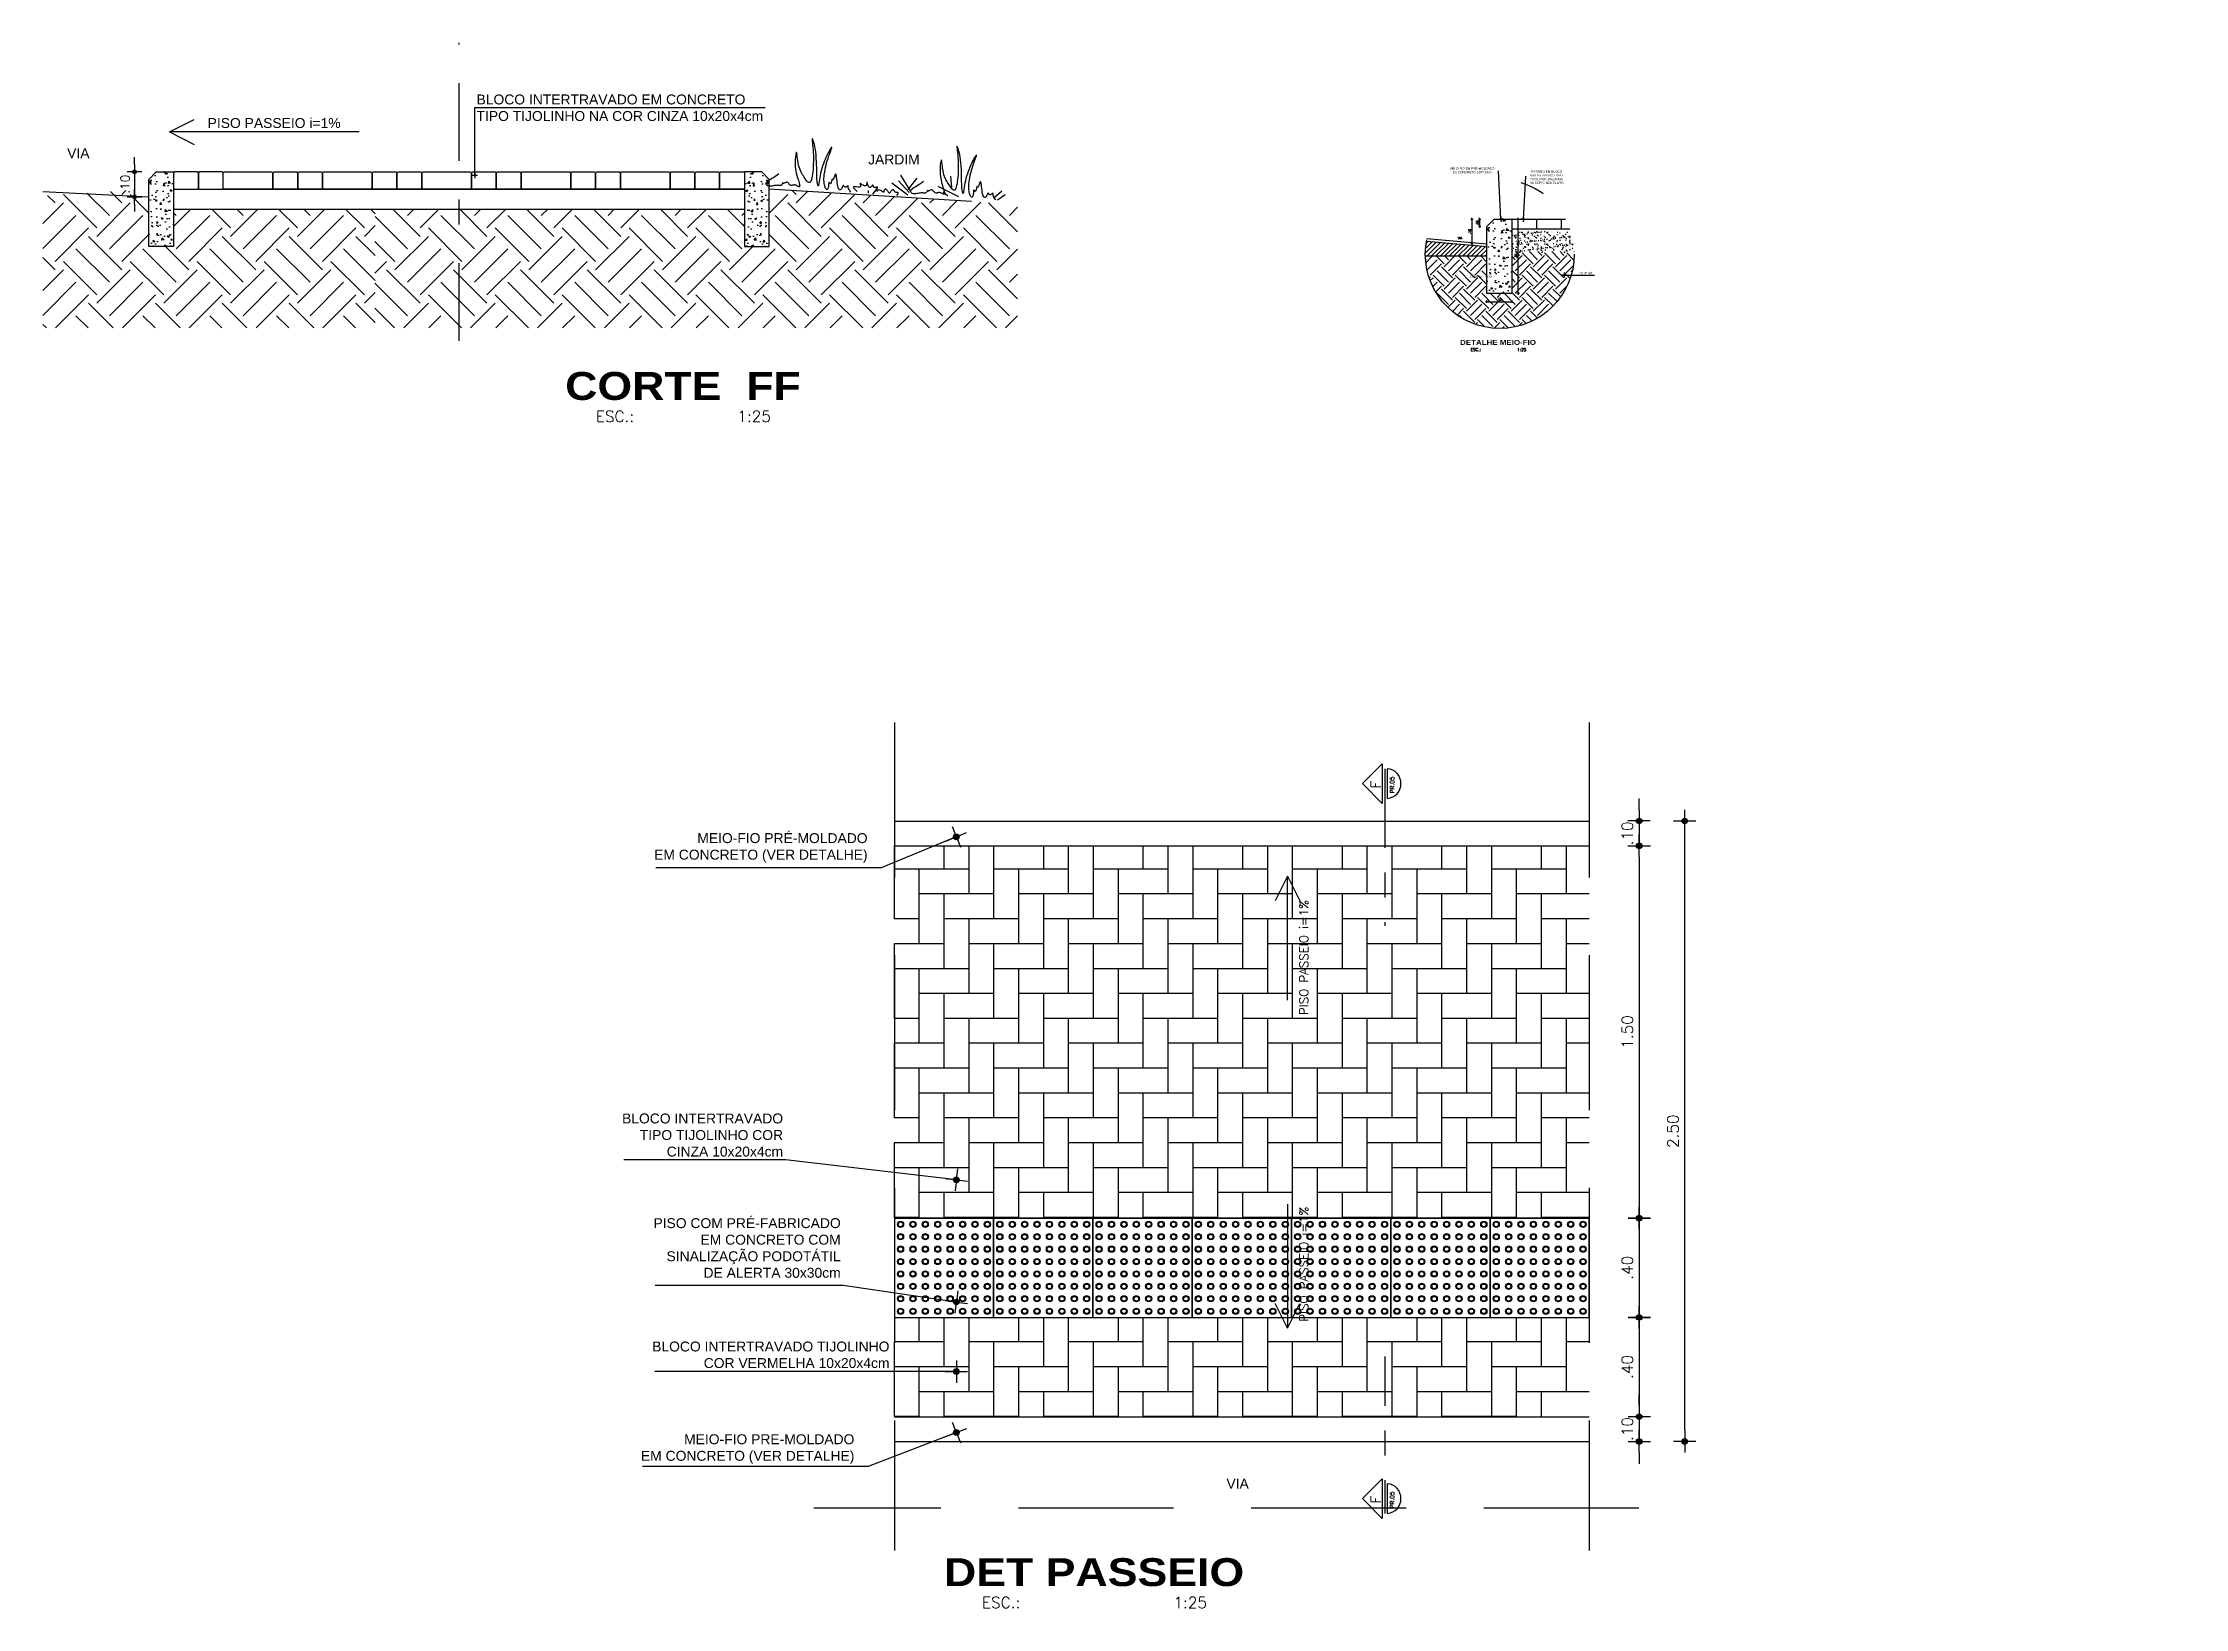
# Model space of a CAD drawing. Header units: millimetres. Extents: x 490 to 675, y -160 to -87.
# Drawn here: x 514.83 to 523.47, y -109.31 to -103 of the extents above; entities that cross this region are included whole.
import ezdxf
from ezdxf.enums import TextEntityAlignment as Align

# ---------------------------------------------------------------- set-up
doc = ezdxf.new("R2010")
doc.units = ezdxf.units.MM
doc.header["$LTSCALE"] = 2.5
for name, pattern in [('CENTER', [50.8, 31.75, -6.35, 6.35, -6.35]), ('DASHDOT', [1, 0.5, -0.25, 0, -0.25]), ('DASHDOT2', [0.5, 0.25, -0.125, 0, -0.125]), ('DASHED2', [0.375, 0.25, -0.125])]:
    doc.linetypes.add(name, pattern=pattern)
for name, color, linetype in [('AN_COTAS', 7, 'Continuous'), ('AN_ESPECS', 7, 'Continuous'), ('AN_INDICAÇÃO', 2, 'Continuous'), ('AN_TEXTOS', 2, 'Continuous'), ('ARQ_ALVENARIA', 1, 'Continuous'), ('ARQ_CORTE1', 3, 'Continuous'), ('ARQ_HAT', 8, 'Continuous'), ('ARQ_PROJEÇÃO', 8, 'DASHED2'), ('ARQ_VISTA0', 8, 'Continuous'), ('ARQ_VISTA1', 7, 'Continuous'), ('ARQ_VISTA2', 2, 'Continuous'), ('ARQ_VISTA3', 3, 'Continuous'), ('COTAS', 1, 'Continuous'), ('DET', 2, 'DASHDOT'), ('LCORTE', 2, 'CENTER'), ('TEXTO', 2, 'Continuous'), ('TEXTOS', 2, 'Continuous'), ('TITULO', 2, 'Continuous'), ('TXAMB', 2, 'Continuous')]:
    doc.layers.add(name, color=color, linetype=linetype)
doc.styles.add('AMB25', font='ROMANS.SHX', dxfattribs={"height": 0.12})
doc.styles.add('ARIAL', font='arial.ttf')
doc.styles.add('COTA05', font='ROMANS.SHX')
doc.styles.add('COTA20', font='ROMANS.SHX')
doc.styles.add('COTA200', font='ROMANS.SHX')
doc.styles.add('COTA25', font='romans.shx')
doc.styles.add('ROMANS', font='romans', dxfattribs={"oblique": 15})
doc.styles.add('TIT200', font='')
doc.styles.get('TIT200').set_extended_font_data('Arial Black')
doc.dimstyles.new('COTA05$0', dxfattribs={"dimtxt": 0.009, "dimasz": 0.005, "dimexe": 0.05, "dimexo": 0.06, "dimgap": 0.005, "dimtad": 1, "dimzin": 4, "dimdsep": 46, "dimtxsty": 'COTA05', "dimblk": 'bola', "dimblk1": 'bola', "dimblk2": 'USERTICK', "dimcen": 0.09, "dimdle": 0.05, "dimse1": 1, "dimse2": 1, "dimclrd": 256, "dimclre": 3, "dimclrt": 2, "dimadec": 0, "dimazin": 0, "dimtfac": 1, "dimtix": 1, "dimtmove": 2, "dimatfit": 3, "dimldrblk": 'USERTICK', "dimfxl": 1, "dimtolj": 1, "dimtzin": 4, "dimarcsym": 0})
doc.dimstyles.new('Cota10', dxfattribs={"dimtxt": 0.015, "dimasz": 0.01, "dimexe": 0.02, "dimexo": 0.03, "dimgap": 0.01, "dimtad": 1, "dimzin": 4, "dimdsep": 46, "dimtxsty": 'ROMANS', "dimblk": 'ARCHTICK', "dimcen": 0.1, "dimclrd": 7, "dimclre": 8, "dimclrt": 4, "dimazin": 0, "dimtfac": 1, "dimtix": 1, "dimtmove": 2, "dimatfit": 3, "dimldrblk": 'DOT', "dimfxl": 1, "dimtolj": 1, "dimtzin": 4, "dimarcsym": 0})
doc.dimstyles.new('COTA20$0', dxfattribs={"dimtxt": 0.036, "dimasz": 0.03, "dimexe": 0.05, "dimexo": 0.95, "dimgap": 0.02, "dimtad": 1, "dimzin": 4, "dimdsep": 46, "dimtxsty": 'COTA20', "dimblk": 'bola', "dimcen": 0.1, "dimdle": 0.05, "dimse1": 1, "dimse2": 1, "dimclrd": 256, "dimclre": 256, "dimclrt": 2, "dimadec": 0, "dimazin": 0, "dimtfac": 1, "dimtix": 1, "dimtmove": 2, "dimatfit": 3, "dimldrblk": 'USERTICK', "dimfxl": 1, "dimtvp": 3.125, "dimtolj": 1, "dimtzin": 4, "dimarcsym": 0})
doc.dimstyles.new('COTA25$0', dxfattribs={"dimtxt": 0.045, "dimasz": 0.045, "dimexe": 0.05, "dimexo": 0.95, "dimgap": 0.025, "dimtad": 1, "dimzin": 4, "dimdsep": 46, "dimtxsty": 'COTA25', "dimblk": 'bola', "dimcen": -0.1, "dimdle": 0.05, "dimse1": 1, "dimse2": 1, "dimclrd": 256, "dimclre": 3, "dimclrt": 2, "dimadec": 0, "dimazin": 0, "dimtfac": 1, "dimtix": 1, "dimtmove": 2, "dimatfit": 3, "dimldrblk": 'USERTICK', "dimfxl": 1, "dimtvp": 2.5, "dimtolj": 1, "dimtzin": 4, "dimarcsym": 0})
doc.dimstyles.new('COTA25$7', dxfattribs={"dimtxt": 0.045, "dimasz": 0.045, "dimexe": 0.05, "dimexo": 0.95, "dimgap": 0.01, "dimtad": 1, "dimzin": 4, "dimdsep": 46, "dimtxsty": 'COTA25', "dimblk1": 'OPEN30', "dimblk2": 'OPEN30', "dimsah": 1, "dimcen": -0.1, "dimdle": 0.05, "dimse1": 1, "dimse2": 1, "dimclrd": 256, "dimclre": 3, "dimclrt": 2, "dimadec": 0, "dimazin": 0, "dimtfac": 1, "dimtix": 1, "dimtmove": 2, "dimatfit": 3, "dimldrblk": 'bola', "dimfxl": 1, "dimtvp": 2.5, "dimtolj": 1, "dimtzin": 4, "dimarcsym": 0})
doc.dimstyles.new('Cota5', dxfattribs={"dimtxt": 0.01, "dimasz": 0.01, "dimexe": 0.01, "dimexo": 0.02, "dimgap": 0.005, "dimtad": 1, "dimzin": 4, "dimdsep": 46, "dimtxsty": 'ROMANS', "dimblk": 'bola', "dimcen": 0, "dimclrd": 256, "dimclre": 8, "dimclrt": 2, "dimadec": 0, "dimazin": 0, "dimtfac": 1, "dimtix": 1, "dimtmove": 2, "dimatfit": 3, "dimldrblk": 'bola', "dimfxl": 1, "dimtolj": 1, "dimtzin": 0, "dimarcsym": 0})

msp = doc.modelspace()

# ---------------------------------------------------------------- texts
at = {"color": 2, "style": 'ROMANS', "text_generation_flag": 6, "flags": 4}
for p in [(520.2254, -106.0041), (520.2254, -108.885)]:
    msp.add_attdef('F', p, '', height=0.0412, rotation=270, dxfattribs=at)
at = {"layer": 'AN_TEXTOS', "color": 2, "style": 'ROMANS'}
for p in [(519.9322, -106.9165), (519.9322, -108.1521)]:
    msp.add_text('PISO PASSEIO i=1%%%', height=0.035, rotation=90, dxfattribs=at).set_placement(p)
at = {"layer": 'TEXTO', "style": 'ARIAL'}
for s, p in [('PISO PASSEIO i=1%%%', (515.4982, -103.3422)), ('VIA', (514.9322, -103.464)), ('JARDIM', (518.1591, -103.4891))]:
    msp.add_text(s, height=0.04, dxfattribs=at).set_placement(p)
at = {"layer": 'TEXTO', "char_height": 0.04, "style": 'ARIAL'}
for s, insert, attachment_point in [('BLOCO INTERTRAVADO EM CONCRETO\\PTIPO TIJOLINHO NA COR CINZA 10x20x4cm', (516.5815, -103.2073), 1), ('MEIO-FIO PRÉ-MOLDADO\\PEM CONCRETO (VER DETALHE)\\P', (518.157, -106.1835), 3), ('\\pxqr;BLOCO INTERTRAVADO \\PTIPO TIJOLINHO COR \\PCINZA {\\C2;10x20x4cm}', (517.8166, -107.3131), 3), ('PISO COM PRÉ-FABRICADO\\PEM CONCRETO COM\\PSINALIZAÇÃO PODOTÁTIL\\PDE ALERTA 30x30cm ', (518.0487, -107.7348), 3), ('BLOCO INTERTRAVADO TIJOLINHO\\P COR VERMELHA {\\C2;10x20x4cm}', (518.2453, -108.2319), 3), ('MEIO-FIO PRE-MOLDADO\\PEM CONCRETO (VER DETALHE)', (518.1038, -108.6056), 3), ('VIA', (519.693, -108.7846), 3)]:
    msp.add_mtext(s, dxfattribs=dict(at, insert=insert, attachment_point=attachment_point))
at = {"layer": 'TEXTOS', "style": 'ROMANS', "text_generation_flag": 6}
for p in [(520.279, -106.0229), (520.279, -108.9038)]:
    msp.add_text('PR.05', height=0.01716, rotation=270, dxfattribs=at).set_placement(p)
at = {"layer": 'TITULO'}
for s, height, style, p in [('DETALHE MEIO-FIO', 0.02, 'TIT200', (520.697, -104.2061)), ('ESC.:                1:25', 0.012, 'COTA200', (520.6986, -104.2352)), ('CORTE  FF', 0.1125, 'TIT200', (517.4132, -104.3816)), ('ESC.:            1:25', 0.045, 'COTA200', (517.4148, -104.5042)), ('DET PASSEIO', 0.1125, 'TIT200', (519.0696, -109.161)), ('ESC.:                  1:25', 0.045, 'COTA200', (519.0712, -109.2836))]:
    msp.add_text(s, height=height, dxfattribs=dict(at, style=style)).set_placement(p, align=Align.MIDDLE_CENTER)
at = {"layer": 'TXAMB', "char_height": 0.009, "width": 0.926552, "attachment_point": 2}
for s, insert, style in [('MEIO-FIO EM PRÉ-MOLDADO\\PDE CONCRETO ESP=10cm', (520.5942, -103.5009), 'ARIAL'), ('PASSEIO EM BLOCO \\PINTERTRAVADO TIPO\\PTIJOLINHO 10x20x4cm\\PNA COR CINZA CLARO{\\C4;\\P\\Fromans|c0;\\C2; }', (520.8928, -103.5135), 'ARIAL'), ('VIA', (520.5438, -103.7809), 'AMB25'), ('\\pxqc;TERRENO\\P\\pqj;COMPACTADO', (521.0461, -103.9219), 'ARIAL')]:
    msp.add_mtext(s, dxfattribs=dict(at, insert=insert, style=style))

# ---------------------------------------------------------------- blocks, each defined once
blk = doc.blocks.new('bola')
blk.add_hatch(color=0).paths.add_polyline_path([(-0.25, 0, 1), (0.25, 0, 1)])
at = {"color": 0}
for p, q in [((-1, 0), (-0.25, 0)), ((0, 1), (0, 0.25)), ((0.25, 0), (1, 0)), ((0, -0.25), (0, -1))]:
    blk.add_line(p, q, dxfattribs=at)
blk.add_circle((0, 0), 0.25, dxfattribs=at)
blk = doc.blocks.new('*D225')
at = {"layer": 'COTAS', "lineweight": -2}
for p, q in [((515.2035, -103.4892), (515.2035, -103.4592)), ((515.2035, -103.5192), (515.2035, -103.6192)), ((515.2035, -103.6492), (515.2035, -103.6792))]:
    blk.add_line(p, q, dxfattribs=at)
at = {"layer": 'DEFPOINTS', "color": 0}
for p in [(515.291, -103.5192), (515.2035, -103.6192), (515.261, -103.6192)]:
    blk.add_point(p, dxfattribs=at)
at = {"layer": 'COTAS', "lineweight": -2, "xscale": 0.03, "yscale": 0.03, "zscale": 0.03}
for p, rotation in [((515.2035, -103.5192), 270), ((515.2035, -103.6192), 90)]:
    blk.add_blockref('bola', p, dxfattribs=dict(at, rotation=rotation))
at = {"layer": 'COTAS', "color": 2, "insert": (515.1655, -103.5692), "char_height": 0.036, "attachment_point": 5, "rotation": 90, "style": 'COTA20'}
blk.add_mtext('\\A1;.10', dxfattribs=at)
blk = doc.blocks.new('USERTICK')
at = {"color": 0}
for p, q in [((-1, 0), (1, 0)), ((0, 1), (0, -1))]:
    blk.add_line(p, q, dxfattribs=at)
blk.add_circle((0, 0), 0.25, dxfattribs=at)
blk = doc.blocks.new('GRAMA')
at = {"linetype": 'Continuous'}
for points in [[(0.1171, 0.005), (0.1184, 0.0065), (0.1194, 0.0079), (0.12, 0.009), (0.1203, 0.0101), (0.1205, 0.0109), (0.1205, 0.0115), (0.1205, 0.0119), (0.1206, 0.0121), (0.1208, 0.0121), (0.1211, 0.012), (0.1215, 0.0117), (0.122, 0.0113), (0.1225, 0.0109), (0.123, 0.0106), (0.1235, 0.0104), (0.124, 0.0103), (0.1244, 0.0104), (0.1248, 0.0106), (0.1252, 0.0109), (0.1255, 0.0113), (0.1258, 0.0117), (0.126, 0.0119), (0.1262, 0.0121), (0.1264, 0.0121), (0.1266, 0.0118), (0.1268, 0.0114), (0.127, 0.0108), (0.1272, 0.0102), (0.1275, 0.0095), (0.1277, 0.0088), (0.128, 0.0082), (0.1284, 0.0076), (0.1288, 0.0073), (0.1293, 0.007), (0.1298, 0.007), (0.1304, 0.0073), (0.1309, 0.0077), (0.1315, 0.0085), (0.132, 0.0096), (0.1325, 0.011), (0.1329, 0.0127), (0.1333, 0.0147), (0.1337, 0.0168), (0.134, 0.0189), (0.1343, 0.0209), (0.1347, 0.0226), (0.135, 0.0238), (0.1353, 0.0246), (0.1356, 0.0248), (0.136, 0.0244), (0.1363, 0.0237), (0.1367, 0.0227), (0.137, 0.0215), (0.1374, 0.0204), (0.1377, 0.0194), (0.1379, 0.0186), (0.1382, 0.0182), (0.1384, 0.0181), (0.1386, 0.0181), (0.1388, 0.0184), (0.1389, 0.0186), (0.1391, 0.0188), (0.1392, 0.0189), (0.1394, 0.0188), (0.1395, 0.0184), (0.1396, 0.0177), (0.1398, 0.017), (0.1399, 0.0161), (0.1401, 0.0153), (0.1403, 0.0145), (0.1405, 0.0139), (0.1408, 0.0135), (0.1411, 0.0133), (0.1414, 0.0134), (0.1417, 0.0137), (0.142, 0.014), (0.1423, 0.0143), (0.1425, 0.0146), (0.1427, 0.0147), (0.1429, 0.0145), (0.143, 0.0141), (0.1431, 0.0135), (0.1431, 0.0127), (0.1431, 0.0117), (0.1431, 0.0107), (0.1432, 0.0097), (0.1433, 0.0088), (0.1434, 0.008), (0.1437, 0.0074), (0.144, 0.0069), (0.1443, 0.0066), (0.1448, 0.0066), (0.1452, 0.0067), (0.1457, 0.007), (0.1461, 0.0076), (0.1466, 0.0083), (0.1471, 0.0093), (0.1475, 0.0105), (0.1479, 0.0119), (0.1482, 0.0134), (0.1485, 0.0152), (0.1487, 0.0171), (0.1487, 0.0192), (0.1487, 0.0214), (0.1486, 0.0238), (0.1484, 0.0263), (0.1481, 0.0289), (0.1477, 0.0316), (0.1472, 0.0342), (0.1466, 0.0369), (0.146, 0.0395), (0.1454, 0.0421), (0.1447, 0.0446), (0.144, 0.0469), (0.1434, 0.049), (0.1428, 0.0509), (0.1423, 0.0525), (0.1419, 0.0538), (0.1417, 0.0547), (0.1417, 0.0552), (0.1418, 0.0552), (0.1422, 0.0548), (0.1427, 0.0541), (0.1434, 0.0529), (0.1441, 0.0515), (0.145, 0.0498), (0.1459, 0.0478), (0.1468, 0.0456), (0.1477, 0.0433), (0.1486, 0.0408), (0.1495, 0.0383), (0.1503, 0.0356), (0.1511, 0.0329), (0.1518, 0.0302), (0.1525, 0.0275), (0.153, 0.0248), (0.1534, 0.0222), (0.1537, 0.0197), (0.1539, 0.0174), (0.1541, 0.0153), (0.1543, 0.0135), (0.1544, 0.012), (0.1546, 0.0109), (0.1547, 0.0103), (0.155, 0.0101), (0.1552, 0.0105), (0.1555, 0.0112), (0.1558, 0.0124), (0.1561, 0.014), (0.1565, 0.016), (0.1568, 0.0184), (0.157, 0.0211), (0.1573, 0.0241), (0.1575, 0.0273), (0.1578, 0.0307), (0.158, 0.0343), (0.1583, 0.0379), (0.1587, 0.0415), (0.1592, 0.0451), (0.1597, 0.0485), (0.1603, 0.0517), (0.1611, 0.0546), (0.1618, 0.0573), (0.1626, 0.0595), (0.1633, 0.0614), (0.1639, 0.0628), (0.1643, 0.0636), (0.1646, 0.0638), (0.1647, 0.0635), (0.1647, 0.0625), (0.1644, 0.061), (0.1641, 0.0591), (0.1637, 0.0568), (0.1633, 0.0541), (0.1629, 0.0512), (0.1625, 0.0481), (0.1622, 0.0449), (0.162, 0.0416), (0.1619, 0.0382), (0.1618, 0.0349), (0.1618, 0.0317), (0.1619, 0.0287), (0.162, 0.0258), (0.1622, 0.0232), (0.1624, 0.0209), (0.1627, 0.0189), (0.163, 0.0172), (0.1634, 0.0159), (0.1638, 0.0148), (0.1643, 0.014), (0.1648, 0.0135), (0.1654, 0.0133), (0.166, 0.0134), (0.1666, 0.0137), (0.1674, 0.0142), (0.1681, 0.015), (0.1689, 0.0159), (0.1698, 0.0169), (0.1706, 0.0181), (0.1715, 0.0193), (0.1725, 0.0206), (0.1734, 0.0219), (0.1744, 0.0234), (0.1753, 0.025), (0.1763, 0.0267), (0.1771, 0.0285), (0.1779, 0.0305), (0.1786, 0.0327), (0.1792, 0.0351), (0.1798, 0.0376), (0.1802, 0.0401), (0.1806, 0.0424), (0.181, 0.0443), (0.1813, 0.0459), (0.1815, 0.0469), (0.1818, 0.0472), (0.1821, 0.0468), (0.1823, 0.0456), (0.1825, 0.0439), (0.1827, 0.0417), (0.1827, 0.0392), (0.1827, 0.0365), (0.1826, 0.0337), (0.1823, 0.031), (0.1819, 0.0283), (0.1814, 0.0258), (0.1808, 0.0235), (0.1801, 0.0213), (0.1795, 0.0193), (0.1788, 0.0174), (0.1781, 0.0157), (0.1776, 0.0142), (0.1771, 0.0128), (0.1767, 0.0116), (0.1764, 0.0106), (0.1763, 0.0097), (0.1762, 0.009), (0.1762, 0.0085), (0.1764, 0.0081), (0.1767, 0.008), (0.1771, 0.008), (0.1775, 0.0082), (0.1781, 0.0084), (0.1788, 0.0087), (0.1794, 0.0091), (0.1802, 0.0094), (0.1809, 0.0096), (0.1816, 0.0098), (0.1823, 0.0098), (0.1831, 0.0096), (0.1837, 0.0095), (0.1844, 0.0093), (0.185, 0.0091), (0.1856, 0.009), (0.1862, 0.0089), (0.1868, 0.0091), (0.1873, 0.0093), (0.1878, 0.0098), (0.1882, 0.0103), (0.1887, 0.0108), (0.1892, 0.0113), (0.1896, 0.0118), (0.1901, 0.0122), (0.1906, 0.0124), (0.1912, 0.0125), (0.1918, 0.0123), (0.1923, 0.0121), (0.1929, 0.0118), (0.1934, 0.0115), (0.1939, 0.0112), (0.1943, 0.011), (0.1947, 0.0108), (0.195, 0.0108), (0.1952, 0.0109), (0.1954, 0.0111), (0.1955, 0.0113), (0.1956, 0.0115), (0.1957, 0.0117), (0.1957, 0.0118), (0.1958, 0.0117), (0.1959, 0.0115), (0.1959, 0.0112), (0.1961, 0.0107), (0.1962, 0.0102), (0.1964, 0.0097), (0.1967, 0.0093), (0.197, 0.0088), (0.1974, 0.0085), (0.1978, 0.0083), (0.1983, 0.0082), (0.1989, 0.0082), (0.1995, 0.0082), (0.2003, 0.0083), (0.2011, 0.0083), (0.202, 0.0083), (0.203, 0.0082), (0.2041, 0.008), (0.2053, 0.0078), (0.2065, 0.0075), (0.2078, 0.0072), (0.209, 0.007), (0.2101, 0.0069), (0.2112, 0.0068), (0.2122, 0.0069), (0.2131, 0.0072), (0.2138, 0.0077), (0.2143, 0.0082), (0.2147, 0.0089), (0.2148, 0.0097), (0.2147, 0.0105), (0.2143, 0.0114), (0.2136, 0.0122), (0.2127, 0.0131), (0.2115, 0.014), (0.2101, 0.0149), (0.2085, 0.016), (0.2067, 0.0172), (0.2048, 0.0185), (0.2029, 0.0201), (0.2009, 0.022)], [(0.2834, 0.005), (0.2848, 0.0065), (0.2857, 0.0079), (0.2863, 0.009), (0.2867, 0.0101), (0.2868, 0.0109), (0.2869, 0.0115), (0.2869, 0.0119), (0.287, 0.0121), (0.2872, 0.0121), (0.2875, 0.012), (0.2879, 0.0117), (0.2883, 0.0113), (0.2888, 0.0109), (0.2893, 0.0106), (0.2898, 0.0104), (0.2903, 0.0103), (0.2908, 0.0104), (0.2912, 0.0106), (0.2915, 0.0109), (0.2918, 0.0113), (0.2921, 0.0117), (0.2924, 0.0119), (0.2926, 0.0121), (0.2928, 0.0121), (0.293, 0.0118), (0.2932, 0.0114), (0.2934, 0.0108), (0.2936, 0.0102), (0.2938, 0.0095), (0.2941, 0.0088), (0.2944, 0.0082), (0.2947, 0.0076), (0.2952, 0.0073), (0.2957, 0.007), (0.2962, 0.007), (0.2967, 0.0073), (0.2973, 0.0077), (0.2978, 0.0085), (0.2983, 0.0096), (0.2988, 0.011), (0.2993, 0.0127), (0.2997, 0.0147), (0.3, 0.0168), (0.3004, 0.0189), (0.3007, 0.0209), (0.301, 0.0226), (0.3013, 0.0238), (0.3016, 0.0246), (0.302, 0.0248), (0.3023, 0.0244), (0.3027, 0.0237), (0.303, 0.0227), (0.3034, 0.0215), (0.3037, 0.0204), (0.304, 0.0194), (0.3043, 0.0186), (0.3045, 0.0182), (0.3048, 0.0181), (0.305, 0.0181), (0.3051, 0.0184), (0.3053, 0.0186), (0.3054, 0.0188), (0.3056, 0.0189), (0.3057, 0.0188), (0.3058, 0.0184), (0.306, 0.0177), (0.3061, 0.017), (0.3063, 0.0161), (0.3065, 0.0153), (0.3067, 0.0145), (0.3069, 0.0139), (0.3071, 0.0135), (0.3074, 0.0133), (0.3077, 0.0134), (0.308, 0.0137), (0.3083, 0.014), (0.3086, 0.0143), (0.3089, 0.0146), (0.3091, 0.0147), (0.3093, 0.0145), (0.3094, 0.0141), (0.3094, 0.0135), (0.3094, 0.0127), (0.3095, 0.0117), (0.3095, 0.0107), (0.3095, 0.0097), (0.3096, 0.0088), (0.3098, 0.008), (0.31, 0.0074), (0.3103, 0.0069), (0.3107, 0.0066), (0.3111, 0.0066), (0.3116, 0.0067), (0.312, 0.007), (0.3125, 0.0076), (0.313, 0.0083), (0.3134, 0.0093), (0.3138, 0.0105), (0.3142, 0.0119), (0.3146, 0.0134), (0.3148, 0.0152), (0.315, 0.0171), (0.3151, 0.0192), (0.3151, 0.0214), (0.315, 0.0238), (0.3147, 0.0263), (0.3144, 0.0289), (0.314, 0.0316), (0.3135, 0.0342), (0.313, 0.0369), (0.3124, 0.0395), (0.3117, 0.0421), (0.3111, 0.0446), (0.3104, 0.0469), (0.3097, 0.049), (0.3091, 0.0509), (0.3086, 0.0525), (0.3083, 0.0538), (0.3081, 0.0547), (0.308, 0.0552), (0.3082, 0.0552), (0.3085, 0.0548), (0.3091, 0.0541), (0.3097, 0.0529), (0.3105, 0.0515), (0.3113, 0.0498), (0.3122, 0.0478), (0.3131, 0.0456), (0.3141, 0.0433), (0.315, 0.0408), (0.3159, 0.0383), (0.3167, 0.0356), (0.3175, 0.0329), (0.3182, 0.0302), (0.3188, 0.0275), (0.3193, 0.0248), (0.3197, 0.0222), (0.3201, 0.0197), (0.3203, 0.0174), (0.3205, 0.0153), (0.3206, 0.0135), (0.3208, 0.012), (0.3209, 0.0109), (0.3211, 0.0103), (0.3213, 0.0101), (0.3216, 0.0105), (0.3219, 0.0112), (0.3222, 0.0124), (0.3225, 0.014), (0.3228, 0.016), (0.3231, 0.0184), (0.3234, 0.0211), (0.3237, 0.0241), (0.3239, 0.0273), (0.3241, 0.0307), (0.3244, 0.0343), (0.3247, 0.0379), (0.3251, 0.0415), (0.3255, 0.0451), (0.3261, 0.0485), (0.3267, 0.0517), (0.3274, 0.0546), (0.3282, 0.0573), (0.3289, 0.0595), (0.3296, 0.0614), (0.3302, 0.0628), (0.3307, 0.0636), (0.331, 0.0638), (0.3311, 0.0635), (0.331, 0.0625), (0.3308, 0.061), (0.3305, 0.0591), (0.3301, 0.0568), (0.3297, 0.0541), (0.3292, 0.0512), (0.3289, 0.0481), (0.3286, 0.0449), (0.3284, 0.0416), (0.3282, 0.0382), (0.3282, 0.0349), (0.3282, 0.0317), (0.3282, 0.0287), (0.3284, 0.0258), (0.3285, 0.0232), (0.3288, 0.0209), (0.329, 0.0189), (0.3293, 0.0172), (0.3297, 0.0159), (0.3301, 0.0148), (0.3306, 0.014), (0.3311, 0.0135), (0.3317, 0.0133), (0.3323, 0.0134), (0.333, 0.0137), (0.3337, 0.0142), (0.3345, 0.015), (0.3353, 0.0159), (0.3361, 0.0169), (0.337, 0.0181), (0.3379, 0.0193), (0.3388, 0.0206), (0.3398, 0.0219), (0.3408, 0.0234), (0.3417, 0.025), (0.3426, 0.0267), (0.3435, 0.0285), (0.3443, 0.0305), (0.345, 0.0327), (0.3456, 0.0351), (0.3461, 0.0376), (0.3466, 0.0401), (0.347, 0.0424), (0.3473, 0.0443), (0.3476, 0.0459), (0.3479, 0.0469), (0.3482, 0.0472), (0.3484, 0.0468), (0.3487, 0.0456), (0.3489, 0.0439), (0.349, 0.0417), (0.3491, 0.0392), (0.3491, 0.0365), (0.3489, 0.0337), (0.3487, 0.031), (0.3483, 0.0283), (0.3478, 0.0258), (0.3472, 0.0235), (0.3465, 0.0213), (0.3458, 0.0193), (0.3451, 0.0174), (0.3445, 0.0157), (0.3439, 0.0142), (0.3434, 0.0128), (0.3431, 0.0116), (0.3428, 0.0106), (0.3426, 0.0097), (0.3425, 0.009), (0.3426, 0.0085), (0.3428, 0.0081), (0.343, 0.008), (0.3434, 0.008), (0.3439, 0.0082), (0.3445, 0.0084), (0.3451, 0.0087), (0.3458, 0.0091), (0.3465, 0.0094), (0.3472, 0.0096), (0.348, 0.0098), (0.3487, 0.0098), (0.3494, 0.0096), (0.3501, 0.0095), (0.3507, 0.0093), (0.3514, 0.0091), (0.352, 0.009), (0.3526, 0.0089), (0.3531, 0.0091), (0.3536, 0.0093), (0.3541, 0.0098), (0.3546, 0.0103), (0.3551, 0.0108), (0.3555, 0.0113), (0.356, 0.0118), (0.3565, 0.0122), (0.357, 0.0124), (0.3575, 0.0125), (0.3581, 0.0123), (0.3587, 0.0121), (0.3592, 0.0118), (0.3598, 0.0115), (0.3603, 0.0112), (0.3607, 0.011), (0.3611, 0.0108), (0.3614, 0.0108), (0.3616, 0.0109), (0.3617, 0.0111), (0.3619, 0.0113), (0.362, 0.0115), (0.362, 0.0117), (0.3621, 0.0118), (0.3621, 0.0117), (0.3622, 0.0115), (0.3623, 0.0112), (0.3624, 0.0107), (0.3626, 0.0102), (0.3628, 0.0097), (0.3631, 0.0093), (0.3634, 0.0088), (0.3637, 0.0085), (0.3642, 0.0083), (0.3647, 0.0082), (0.3652, 0.0082), (0.3659, 0.0082), (0.3666, 0.0083), (0.3675, 0.0083), (0.3684, 0.0083), (0.3694, 0.0082), (0.3705, 0.008), (0.3717, 0.0078), (0.3729, 0.0075), (0.3741, 0.0072), (0.3753, 0.007), (0.3765, 0.0069), (0.3776, 0.0068), (0.3786, 0.0069), (0.3794, 0.0072), (0.3801, 0.0077), (0.3807, 0.0082), (0.381, 0.0089), (0.3811, 0.0097), (0.381, 0.0105), (0.3806, 0.0114), (0.38, 0.0122), (0.3791, 0.0131), (0.3779, 0.014), (0.3764, 0.0149), (0.3748, 0.016), (0.3731, 0.0172), (0.3712, 0.0185), (0.3692, 0.0201), (0.3673, 0.022)], [(0.2306, 0.0039), (0.2297, 0.0053), (0.2293, 0.0062), (0.2293, 0.0068), (0.2296, 0.0072), (0.2302, 0.0073), (0.2308, 0.0074), (0.2316, 0.0074), (0.2322, 0.0075), (0.2327, 0.0077), (0.2331, 0.008), (0.2334, 0.0083), (0.2337, 0.0087), (0.2339, 0.0091), (0.2341, 0.0095), (0.2343, 0.0099), (0.2345, 0.0101), (0.2348, 0.0103), (0.2351, 0.0103), (0.2355, 0.0102), (0.2359, 0.0101), (0.2364, 0.0098), (0.2368, 0.0095), (0.2372, 0.0091), (0.2375, 0.0087), (0.2378, 0.0082), (0.2381, 0.0077), (0.2383, 0.0072), (0.2386, 0.0068), (0.2388, 0.0064), (0.2391, 0.0062), (0.2393, 0.0061), (0.2396, 0.0062), (0.24, 0.0065), (0.2404, 0.007), (0.2408, 0.0076), (0.2413, 0.0082), (0.2417, 0.0088), (0.2422, 0.0094), (0.2427, 0.0099), (0.2432, 0.0103), (0.2436, 0.0105), (0.2441, 0.0105), (0.2445, 0.0103), (0.2448, 0.01), (0.2451, 0.0097), (0.2454, 0.0093), (0.2455, 0.0088), (0.2456, 0.0083), (0.2457, 0.0079), (0.2457, 0.0075), (0.2457, 0.0071), (0.2457, 0.0069), (0.2458, 0.0067), (0.246, 0.0067), (0.2463, 0.0068), (0.2469, 0.0071), (0.2477, 0.0076), (0.2486, 0.0082), (0.2496, 0.0087), (0.2507, 0.0091), (0.2517, 0.0093), (0.2527, 0.009), (0.2534, 0.0084), (0.254, 0.0071)], [(0.2582, 0.0039), (0.2556, 0.0076), (0.254, 0.0101), (0.2532, 0.0116), (0.2532, 0.0122), (0.2536, 0.0124), (0.2543, 0.0122), (0.2552, 0.0118), (0.2561, 0.0116), (0.2568, 0.0117), (0.2573, 0.012), (0.2577, 0.0124), (0.258, 0.013), (0.2583, 0.0135), (0.2585, 0.014), (0.2587, 0.0143), (0.2589, 0.0144), (0.2592, 0.0141), (0.2596, 0.0137), (0.26, 0.0131), (0.2604, 0.0125), (0.2609, 0.0119), (0.2614, 0.0115), (0.2619, 0.0113), (0.2624, 0.0114), (0.263, 0.0118), (0.2635, 0.0125), (0.264, 0.0135), (0.2644, 0.0145), (0.2648, 0.0155), (0.2652, 0.0164), (0.2655, 0.017), (0.2656, 0.0174), (0.2657, 0.0173), (0.2658, 0.0169), (0.2658, 0.0163), (0.2658, 0.0155), (0.2659, 0.0147), (0.2661, 0.0139), (0.2665, 0.0133), (0.267, 0.0129), (0.2678, 0.0129), (0.2687, 0.0131), (0.2698, 0.0135), (0.2708, 0.014), (0.2718, 0.0146), (0.2726, 0.015), (0.2732, 0.0153), (0.2736, 0.0154), (0.2736, 0.0152), (0.2734, 0.0148), (0.2732, 0.0141), (0.2729, 0.0134), (0.2727, 0.0127), (0.2728, 0.0121), (0.2732, 0.0116), (0.2741, 0.0113), (0.2756, 0.0112), (0.2773, 0.0113), (0.279, 0.0114), (0.2804, 0.0113), (0.2811, 0.0108), (0.2808, 0.0099), (0.2793, 0.0084), (0.2762, 0.006)]]:
    blk.add_lwpolyline(points, dxfattribs=at)
at = {"linetype": 'Continuous', "elevation": 706.8562}
for points in [[(0.168, 0.0167), (0.1701, 0.0294)], [(0.2179, 0.0114), (0.2083, 0.0251)], [(0.2147, 0.0092), (0.2274, 0.0273)], [(0.115, 0.005), (0.1065, 0.0114)], [(0.1192, 0.0071), (0.1107, 0.0156)], [(0.1595, 0.006), (0.1839, 0.0167)], [(0.1723, 0.006), (0.1776, 0.0103)], [(0.2168, 0.0082), (0.2296, 0.0209)], [(0.2179, 0.005), (0.237, 0.0177)]]:
    blk.add_lwpolyline(points, dxfattribs=at)
blk = doc.blocks.new('*D221')
at = {"layer": 'COTAS', "lineweight": -2}
blk.add_line((520.657, -104.0422), (520.747, -104.0422), dxfattribs=at)
at = {"layer": 'DEFPOINTS', "color": 0}
for p in [(520.652, -104.0236), (520.752, -104.0236), (520.752, -104.0422)]:
    blk.add_point(p, dxfattribs=at)
at = {"layer": 'COTAS', "lineweight": -2, "xscale": 0.005, "yscale": 0.005, "zscale": 0.005, "rotation": 180}
blk.add_blockref('bola', (520.652, -104.0422), dxfattribs=at)
at = {"layer": 'COTAS', "lineweight": -2, "xscale": 0.005, "yscale": 0.005, "zscale": 0.005}
blk.add_blockref('bola', (520.752, -104.0422), dxfattribs=at)
at = {"layer": 'COTAS', "color": 2, "insert": (520.702, -104.0327), "char_height": 0.009, "attachment_point": 5, "style": 'COTA05'}
blk.add_mtext('\\A1;.10', dxfattribs=at)
blk = doc.blocks.new('*D222')
at = {"layer": 'COTAS', "lineweight": -2}
blk.add_line((520.7781, -104.0042), (520.7781, -103.7142), dxfattribs=at)
at = {"layer": 'DEFPOINTS', "color": 0}
for p in [(520.752, -103.7092), (520.7781, -103.7092), (520.752, -104.0092)]:
    blk.add_point(p, dxfattribs=at)
at = {"layer": 'COTAS', "lineweight": -2, "xscale": 0.005, "yscale": 0.005, "zscale": 0.005}
for p, rotation in [((520.7781, -103.7092), 90), ((520.7781, -104.0092), 270)]:
    blk.add_blockref('bola', p, dxfattribs=dict(at, rotation=rotation))
at = {"layer": 'COTAS', "color": 2, "insert": (520.7686, -103.8592), "char_height": 0.009, "attachment_point": 5, "rotation": 90, "style": 'COTA05'}
blk.add_mtext('\\A1;.30', dxfattribs=at)
blk = doc.blocks.new('*D223')
at = {"layer": 'COTAS', "lineweight": -2}
blk.add_line((520.6229, -103.7142), (520.6229, -103.7342), dxfattribs=at)
at = {"layer": 'DEFPOINTS', "color": 0}
for p in [(520.6229, -103.7392), (520.6623, -103.7392), (520.6923, -103.7092)]:
    blk.add_point(p, dxfattribs=at)
at = {"layer": 'COTAS', "lineweight": -2, "xscale": 0.005, "yscale": 0.005, "zscale": 0.005}
for p, rotation in [((520.6229, -103.7092), 90), ((520.6229, -103.7392), 270)]:
    blk.add_blockref('bola', p, dxfattribs=dict(at, rotation=rotation))
at = {"layer": 'COTAS', "color": 2, "insert": (520.6134, -103.7242), "char_height": 0.009, "attachment_point": 5, "rotation": 90, "style": 'COTA05'}
blk.add_mtext('\\A1;.03', dxfattribs=at)
blk = doc.blocks.new('*D224')
at = {"layer": 'COTAS', "lineweight": -2}
blk.add_line((520.5921, -103.7142), (520.5921, -103.8042), dxfattribs=at)
at = {"layer": 'DEFPOINTS', "color": 0}
for p in [(520.6923, -103.7092), (520.5921, -103.8092), (520.6623, -103.8092)]:
    blk.add_point(p, dxfattribs=at)
at = {"layer": 'COTAS', "lineweight": -2, "xscale": 0.005, "yscale": 0.005, "zscale": 0.005}
for p, rotation in [((520.5921, -103.7092), 90), ((520.5921, -103.8092), 270)]:
    blk.add_blockref('bola', p, dxfattribs=dict(at, rotation=rotation))
at = {"layer": 'COTAS', "color": 2, "insert": (520.5826, -103.7592), "char_height": 0.009, "attachment_point": 5, "rotation": 90, "style": 'COTA05'}
blk.add_mtext('\\A1;.10', dxfattribs=at)
blk = doc.blocks.new('DOT')
for p, q in [((-1, 0), (1, 0)), ((0, 1), (0, -1))]:
    blk.add_line(p, q)
blk.add_circle((0, 0), 0.25)
blk = doc.blocks.new('PT_AZUL1')
at = {"color": 9}
blk.add_lwpolyline([(0.3, 0.4), (-0.1, 0.4), (-0.1, 0), (0.3, 0)], close=True, dxfattribs=at)
for centre, radius in [((-0.075, 0.375), 0.0125), ((-0.075, 0.375), 0.0095), ((-0.025, 0.375), 0.0125), ((-0.025, 0.375), 0.0095), ((0.025, 0.375), 0.0125), ((0.025, 0.375), 0.0095), ((0.075, 0.375), 0.0125), ((0.075, 0.375), 0.0095), ((0.125, 0.375), 0.0125), ((0.125, 0.375), 0.0095), ((0.175, 0.375), 0.0125), ((0.175, 0.375), 0.0095), ((0.225, 0.375), 0.0125), ((0.225, 0.375), 0.0095), ((0.275, 0.375), 0.0125), ((0.275, 0.375), 0.0095), ((-0.075, 0.325), 0.0125), ((-0.075, 0.275), 0.0125), ((-0.075, 0.325), 0.0095), ((-0.075, 0.275), 0.0095), ((-0.025, 0.325), 0.0125), ((-0.025, 0.275), 0.0125), ((-0.025, 0.325), 0.0095), ((-0.025, 0.275), 0.0095), ((0.025, 0.325), 0.0125), ((0.025, 0.275), 0.0125), ((0.025, 0.325), 0.0095), ((0.025, 0.275), 0.0095), ((0.075, 0.325), 0.0125), ((0.075, 0.275), 0.0125), ((0.075, 0.325), 0.0095), ((0.075, 0.275), 0.0095), ((0.125, 0.325), 0.0125), ((0.125, 0.275), 0.0125), ((0.125, 0.325), 0.0095), ((0.125, 0.275), 0.0095), ((0.175, 0.325), 0.0125), ((0.175, 0.275), 0.0125), ((0.175, 0.325), 0.0095), ((0.175, 0.275), 0.0095), ((0.225, 0.325), 0.0125), ((0.225, 0.275), 0.0125), ((0.225, 0.325), 0.0095), ((0.225, 0.275), 0.0095), ((0.275, 0.325), 0.0125), ((0.275, 0.275), 0.0125), ((0.275, 0.325), 0.0095), ((0.275, 0.275), 0.0095), ((-0.075, 0.225), 0.0125), ((-0.075, 0.175), 0.0125), ((-0.075, 0.225), 0.0095), ((-0.075, 0.175), 0.0095), ((-0.025, 0.225), 0.0125), ((-0.025, 0.175), 0.0125), ((-0.025, 0.225), 0.0095), ((-0.025, 0.175), 0.0095), ((0.025, 0.225), 0.0125), ((0.025, 0.175), 0.0125), ((0.025, 0.225), 0.0095), ((0.025, 0.175), 0.0095), ((0.075, 0.225), 0.0125), ((0.075, 0.175), 0.0125), ((0.075, 0.225), 0.0095), ((0.075, 0.175), 0.0095), ((0.125, 0.225), 0.0125), ((0.125, 0.175), 0.0125), ((0.125, 0.225), 0.0095), ((0.125, 0.175), 0.0095), ((0.175, 0.225), 0.0125), ((0.175, 0.175), 0.0125), ((0.175, 0.225), 0.0095), ((0.175, 0.175), 0.0095), ((0.225, 0.225), 0.0125), ((0.225, 0.175), 0.0125), ((0.225, 0.225), 0.0095), ((0.225, 0.175), 0.0095), ((0.275, 0.225), 0.0125), ((0.275, 0.175), 0.0125), ((0.275, 0.225), 0.0095), ((0.275, 0.175), 0.0095), ((-0.075, 0.125), 0.0125), ((-0.075, 0.075), 0.0125), ((-0.075, 0.125), 0.0095), ((-0.025, 0.125), 0.0125), ((-0.025, 0.075), 0.0125), ((-0.025, 0.125), 0.0095), ((0.025, 0.125), 0.0125), ((0.025, 0.075), 0.0125), ((0.025, 0.125), 0.0095), ((0.075, 0.125), 0.0125), ((0.075, 0.075), 0.0125), ((0.075, 0.125), 0.0095), ((0.125, 0.125), 0.0125), ((0.125, 0.075), 0.0125), ((0.125, 0.125), 0.0095), ((0.175, 0.125), 0.0125), ((0.175, 0.075), 0.0125), ((0.175, 0.125), 0.0095), ((0.225, 0.125), 0.0125), ((0.225, 0.075), 0.0125), ((0.225, 0.125), 0.0095), ((0.275, 0.125), 0.0125), ((0.275, 0.075), 0.0125), ((0.275, 0.125), 0.0095), ((-0.075, 0.025), 0.0125), ((-0.075, 0.075), 0.0095), ((-0.075, 0.025), 0.0095), ((-0.025, 0.025), 0.0125), ((-0.025, 0.075), 0.0095), ((-0.025, 0.025), 0.0095), ((0.025, 0.025), 0.0125), ((0.025, 0.075), 0.0095), ((0.025, 0.025), 0.0095), ((0.075, 0.025), 0.0125), ((0.075, 0.075), 0.0095), ((0.075, 0.025), 0.0095), ((0.125, 0.025), 0.0125), ((0.125, 0.075), 0.0095), ((0.125, 0.025), 0.0095), ((0.175, 0.025), 0.0125), ((0.175, 0.075), 0.0095), ((0.175, 0.025), 0.0095), ((0.225, 0.025), 0.0125), ((0.225, 0.075), 0.0095), ((0.225, 0.025), 0.0095), ((0.275, 0.025), 0.0125), ((0.275, 0.075), 0.0095), ((0.275, 0.025), 0.0095)]:
    blk.add_circle(centre, radius, dxfattribs=at)
blk = doc.blocks.new('_OPEN30')
at = {"color": 0, "linetype": 'ByBlock', "ltscale": 0.5}
for p, q in [((-1, 0.27), (0, 0)), ((0, 0), (-1, -0.27)), ((0, 0), (-1, 0))]:
    blk.add_line(p, q, dxfattribs=at)
blk = doc.blocks.new('*D319')
at = {"layer": 'COTAS', "lineweight": -2}
for p, q in [((521.2656, -106.0895), (521.2656, -106.0445)), ((521.2656, -106.1345), (521.2656, -106.2345)), ((521.2656, -106.2795), (521.2656, -106.3245))]:
    blk.add_line(p, q, dxfattribs=at)
at = {"layer": 'DEFPOINTS', "color": 0}
for p in [(520.7577, -106.1345), (520.7577, -106.2345), (521.2656, -106.2345)]:
    blk.add_point(p, dxfattribs=at)
at = {"layer": 'COTAS', "lineweight": -2, "xscale": 0.045, "yscale": 0.045, "zscale": 0.045}
for p, rotation in [((521.2656, -106.1345), 270), ((521.2656, -106.2345), 90)]:
    blk.add_blockref('bola', p, dxfattribs=dict(at, rotation=rotation))
at = {"layer": 'COTAS', "color": 2, "insert": (521.2181, -106.1845), "char_height": 0.045, "attachment_point": 5, "rotation": 90, "style": 'COTA25'}
blk.add_mtext('\\A1;.10', dxfattribs=at)
blk = doc.blocks.new('*D320')
at = {"layer": 'COTAS', "lineweight": -2}
blk.add_line((521.2657, -107.7796), (521.2657, -108.0895), dxfattribs=at)
at = {"layer": 'DEFPOINTS', "color": 0}
for p in [(520.7578, -107.7346), (520.7578, -108.1345), (521.2657, -108.1345)]:
    blk.add_point(p, dxfattribs=at)
at = {"layer": 'COTAS', "lineweight": -2, "xscale": 0.045, "yscale": 0.045, "zscale": 0.045}
for p, rotation in [((521.2657, -107.7346), 90), ((521.2657, -108.1345), 270)]:
    blk.add_blockref('bola', p, dxfattribs=dict(at, rotation=rotation))
at = {"layer": 'COTAS', "color": 2, "insert": (521.2182, -107.9346), "char_height": 0.045, "attachment_point": 5, "rotation": 90, "style": 'COTA25'}
blk.add_mtext('\\A1;.40', dxfattribs=at)
blk = doc.blocks.new('*D321')
at = {"layer": 'COTAS', "lineweight": -2}
blk.add_line((521.2657, -108.1795), (521.2657, -108.4896), dxfattribs=at)
at = {"layer": 'DEFPOINTS', "color": 0}
for p in [(520.7578, -108.1345), (520.7578, -108.5346), (521.2657, -108.5346)]:
    blk.add_point(p, dxfattribs=at)
at = {"layer": 'COTAS', "lineweight": -2, "xscale": 0.045, "yscale": 0.045, "zscale": 0.045}
for p, rotation in [((521.2657, -108.1345), 90), ((521.2657, -108.5346), 270)]:
    blk.add_blockref('bola', p, dxfattribs=dict(at, rotation=rotation))
at = {"layer": 'COTAS', "color": 2, "insert": (521.2182, -108.3346), "char_height": 0.045, "attachment_point": 5, "rotation": 90, "style": 'COTA25'}
blk.add_mtext('\\A1;.40', dxfattribs=at)
blk = doc.blocks.new('*D322')
at = {"layer": 'COTAS', "lineweight": -2}
for p, q in [((521.2657, -108.4896), (521.2657, -108.4446)), ((521.2657, -108.5346), (521.2657, -108.6346)), ((521.2657, -108.6796), (521.2657, -108.7246))]:
    blk.add_line(p, q, dxfattribs=at)
at = {"layer": 'DEFPOINTS', "color": 0}
for p in [(520.7578, -108.5346), (520.7578, -108.6346), (521.2657, -108.6346)]:
    blk.add_point(p, dxfattribs=at)
at = {"layer": 'COTAS', "lineweight": -2, "xscale": 0.045, "yscale": 0.045, "zscale": 0.045}
for p, rotation in [((521.2657, -108.5346), 270), ((521.2657, -108.6346), 90)]:
    blk.add_blockref('bola', p, dxfattribs=dict(at, rotation=rotation))
at = {"layer": 'COTAS', "color": 2, "insert": (521.2182, -108.5846), "char_height": 0.045, "attachment_point": 5, "rotation": 90, "style": 'COTA25'}
blk.add_mtext('\\A1;.10', dxfattribs=at)
blk = doc.blocks.new('*D323')
at = {"layer": 'COTAS', "lineweight": -2}
blk.add_line((521.2657, -106.2795), (521.2657, -107.6896), dxfattribs=at)
at = {"layer": 'DEFPOINTS', "color": 0}
for p in [(521.2656, -106.2345), (521.2657, -107.7346), (521.2657, -107.7346)]:
    blk.add_point(p, dxfattribs=at)
at = {"layer": 'COTAS', "lineweight": -2, "xscale": 0.045, "yscale": 0.045, "zscale": 0.045}
for p, rotation in [((521.2657, -106.2345), 90), ((521.2657, -107.7346), 270)]:
    blk.add_blockref('bola', p, dxfattribs=dict(at, rotation=rotation))
at = {"layer": 'COTAS', "color": 2, "insert": (521.2182, -106.9846), "char_height": 0.045, "attachment_point": 5, "rotation": 90, "style": 'COTA25'}
blk.add_mtext('\\A1;1.50', dxfattribs=at)
blk = doc.blocks.new('*D324')
at = {"layer": 'COTAS', "lineweight": -2}
blk.add_line((521.4493, -108.5895), (521.4493, -106.1795), dxfattribs=at)
at = {"layer": 'DEFPOINTS', "color": 0}
for p in [(521.4493, -106.1345), (523.4654, -106.1345), (523.4654, -108.6345)]:
    blk.add_point(p, dxfattribs=at)
at = {"layer": 'COTAS', "lineweight": -2, "xscale": 0.045, "yscale": 0.045, "zscale": 0.045}
for p, rotation in [((521.4493, -106.1345), 90), ((521.4493, -108.6345), 270)]:
    blk.add_blockref('bola', p, dxfattribs=dict(at, rotation=rotation))
at = {"layer": 'COTAS', "color": 2, "insert": (521.4018, -107.3845), "char_height": 0.045, "attachment_point": 5, "rotation": 90, "style": 'COTA25'}
blk.add_mtext('\\A1;2.50', dxfattribs=at)

# ---------------------------------------------------------------- dimensions: what is measured, and where the dimension line sits
at = {"layer": 'COTAS'}
for base, p1, p2, dimstyle, picture, middle in [((515.2035, -103.6192), (515.291, -103.5192), (515.261, -103.6192), 'COTA20$0', '*D225', (515.1655, -103.5692)), ((521.2656, -106.2345), (520.7577, -106.1345), (520.7577, -106.2345), 'COTA25$0', '*D319', (521.2181, -106.1845)), ((521.4493, -106.1345), (523.4654, -108.6345), (523.4654, -106.1345), 'COTA25$0', '*D324', (521.4018, -107.3845)), ((521.2657, -107.7346), (521.2656, -106.2345), (521.2657, -107.7346), 'COTA25$0', '*D323', (521.2182, -106.9846)), ((521.2657, -108.1345), (520.7578, -107.7346), (520.7578, -108.1345), 'COTA25$0', '*D320', (521.2182, -107.9346)), ((521.2657, -108.5346), (520.7578, -108.1345), (520.7578, -108.5346), 'COTA25$0', '*D321', (521.2182, -108.3346)), ((521.2657, -108.6346), (520.7578, -108.5346), (520.7578, -108.6346), 'COTA25$0', '*D322', (521.2182, -108.5846))]:
    dim = msp.add_linear_dim(base=base, p1=p1, p2=p2, angle=90, dimstyle=dimstyle, override={"dimclrt": 2}, dxfattribs=at)
    dim.commit()
    dim.dimension.update_dxf_attribs({"geometry": picture, "text_midpoint": middle})
for base, p1, p2, angle, picture, middle in [((520.5921, -103.8092), (520.6923, -103.7092), (520.6623, -103.8092), 90, '*D224', (520.5826, -103.7592)), ((520.6229, -103.7392), (520.6923, -103.7092), (520.6623, -103.7392), 90, '*D223', (520.6134, -103.7242)), ((520.7781, -103.7092), (520.752, -104.0092), (520.752, -103.7092), 90, '*D222', (520.7686, -103.8592)), ((520.752, -104.0422), (520.652, -104.0236), (520.752, -104.0236), 180, '*D221', (520.702, -104.0327))]:
    dim = msp.add_linear_dim(base=base, p1=p1, p2=p2, angle=angle, dimstyle='COTA05$0', dxfattribs=at)
    dim.commit()
    dim.dimension.update_dxf_attribs({"geometry": picture, "text_midpoint": middle})

# ---------------------------------------------------------------- hatches: boundary and pattern name
at = {"layer": 'ARQ_HAT'}
h = msp.add_hatch(dxfattribs=at)
h.set_pattern_fill('AR-CONC', color=256, scale=0.01, style=0)
h.set_pattern_definition([(130, (572.04734, -114.375666), (-0.07172602, -0.006275213), [0.0075, -0.0825]), (185, (572.04734, -114.37567), (0.01387513, 0.07521921), [0.006, -0.066]), (79.5486, (572.04136, -114.37619), (-0.05785094, 0.068943954), [0.00637402, -0.07011421]), (133.8158, (572.04734, -114.35567), (-0.1067241, -0.0165519), [0.01125, -0.12375]), (83.3644, (572.03844, -114.35705), (-0.09346627, 0.09741179), [0.00956103, -0.1051713]), (188.8158, (572.04734, -114.35567), (-0.0934662, 0.09741186), [0.009, -0.099]), (159, (572.03734, -114.360666), (-0.059690705, -0.04026189), [0.0075, -0.0825]), (214, (572.03734, -114.36067), (-0.02433153, 0.072515), [0.006, -0.066]), (108.5486, (572.03236, -114.36402), (-0.08402226, 0.03225305), [0.00637402, -0.07011421]), (142.5, (572.047337, -114.375666), (-0.001215986, 0.033289385), [0, -0.0652, 0, -0.067, 0, -0.06625]), (172.5, (572.047337, -114.375666), (-0.026306954, 0.039441171), [0, -0.0382, 0, -0.0637, 0, -0.02525]), (212.5, (572.069637, -114.375666), (-0.053382244, -0.002255487), [0, -0.025, 0, -0.078, 0, -0.1035]), (222.5, (572.079637, -114.375666), (-0.058318617, 0.0100105), [0, -0.0325, 0, -0.0518, 0, -0.0735])])
h.paths.add_polyline_path([(515.261, -103.8192), (515.361, -103.8192), (515.361, -103.5192), (515.291, -103.5192), (515.261, -103.5492)])
h = msp.add_hatch(dxfattribs=at)
h.set_pattern_fill('AR-CONC', color=256, scale=0.01, style=0)
h.set_pattern_definition([(50, (460.974684, -114.375666), (0.07172602, -0.006275213), [0.0075, -0.0825]), (355, (460.974684, -114.37567), (-0.01387513, 0.07521921), [0.006, -0.066]), (100.4514, (460.98066, -114.37619), (0.05785094, 0.068943954), [0.00637402, -0.07011421]), (46.1842, (460.97468, -114.35567), (0.1067241, -0.0165519), [0.01125, -0.12375]), (96.6356, (460.98358, -114.35705), (0.09346627, 0.09741179), [0.00956103, -0.1051713]), (351.1842, (460.97468, -114.35567), (0.0934662, 0.09741186), [0.009, -0.099]), (21, (460.984684, -114.360666), (0.059690705, -0.04026189), [0.0075, -0.0825]), (326, (460.984684, -114.36067), (0.02433153, 0.072515), [0.006, -0.066]), (71.4514, (460.98966, -114.36402), (0.08402226, 0.03225305), [0.00637402, -0.07011421]), (37.5, (460.974684, -114.375666), (0.001215986, 0.033289385), [0, -0.0652, 0, -0.067, 0, -0.06625]), (7.5, (460.974684, -114.375666), (0.026306954, 0.039441171), [0, -0.0382, 0, -0.0637, 0, -0.02525]), (327.5, (460.952384, -114.375666), (0.053382244, -0.002255487), [0, -0.025, 0, -0.078, 0, -0.1035]), (317.5, (460.942384, -114.375666), (0.058318617, 0.0100105), [0, -0.0325, 0, -0.0518, 0, -0.0735])])
h.paths.add_polyline_path([(517.761, -103.8192), (517.661, -103.8192), (517.661, -103.5192), (517.731, -103.5192), (517.761, -103.5492)])
at = {"layer": 'ARQ_HAT', "ltscale": 10}
h = msp.add_hatch(dxfattribs=at)
h.set_pattern_fill('EARTH', color=256, scale=0.03, angle=45, style=0)
h.set_pattern_definition([(45, (54420.12795, 5745.23018), (0, 0.2694076836), [0.1905, -0.1905]), (45, (54420.07744, 5745.2807), (0, 0.2694076836), [0.1905, -0.1905]), (45, (54420.02692, 5745.3312), (0, 0.2694076836), [0.1905, -0.1905]), (135, (54420.02692, 5745.36488), (-0.2694076836, 0), [0.1905, -0.1905]), (135, (54420.07744, 5745.4154), (-0.2694076836, 0), [0.1905, -0.1905]), (135, (54420.12795, 5745.46591), (-0.2694076836, 0), [0.1905, -0.1905])])
h.paths.add_polyline_path([(514.8342, -103.6149), (514.8342, -104.1477), (516.1732, -104.1477), (516.1732, -103.6692), (515.361, -103.6692), (515.361, -103.8192), (515.261, -103.8192), (515.261, -103.5892)])
h = msp.add_hatch(dxfattribs=at)
h.set_pattern_fill('EARTH', color=256, scale=0.03, angle=45, style=0)
h.set_pattern_definition([(135, (-53387.10593, 5745.23018), (0, 0.2694076836), [0.1905, -0.1905]), (135, (-53387.05542, 5745.2807), (0, 0.2694076836), [0.1905, -0.1905]), (135, (-53387.0049, 5745.3312), (0, 0.2694076836), [0.1905, -0.1905]), (45, (-53387.0049, 5745.36488), (0.2694076836, 0), [0.1905, -0.1905]), (45, (-53387.05542, 5745.4154), (0.2694076836, 0), [0.1905, -0.1905]), (45, (-53387.10593, 5745.46591), (0.2694076836, 0), [0.1905, -0.1905])])
h.paths.add_polyline_path([(516.1725, -103.6708), (517.661, -103.6692), (517.661, -103.8192), (517.761, -103.8192), (517.761, -103.5892), (518.761, -103.6494), (518.761, -104.1477), (516.172, -104.1477)])
at = {"layer": 'ARQ_HAT'}
h = msp.add_hatch(dxfattribs=at)
h.set_pattern_fill('AR-CONC', color=256, scale=0.01, style=0)
h.set_pattern_definition([(130, (577.4383, -114.56565), (-0.07172602, -0.006275213), [0.0075, -0.0825]), (185, (577.4383, -114.56565), (0.01387513, 0.07521921), [0.006, -0.066]), (79.5486, (577.43232, -114.56617), (-0.05785094, 0.068943954), [0.00637402, -0.07011421]), (133.8158, (577.4383, -114.54565), (-0.1067241, -0.0165519), [0.01125, -0.12375]), (83.3644, (577.42941, -114.54703), (-0.09346627, 0.09741179), [0.00956103, -0.1051713]), (188.8158, (577.4383, -114.54565), (-0.0934662, 0.09741186), [0.009, -0.099]), (159, (577.4283, -114.55065), (-0.059690705, -0.04026189), [0.0075, -0.0825]), (214, (577.4283, -114.55065), (-0.02433153, 0.072515), [0.006, -0.066]), (108.5486, (577.423325, -114.554005), (-0.08402226, 0.03225305), [0.00637402, -0.07011421]), (142.5, (577.4383, -114.56565), (-0.001215986, 0.033289385), [0, -0.0652, 0, -0.067, 0, -0.06625]), (172.5, (577.4383, -114.56565), (-0.026306954, 0.039441171), [0, -0.0382, 0, -0.0637, 0, -0.02525]), (212.5, (577.4606, -114.56565), (-0.053382244, -0.002255487), [0, -0.025, 0, -0.078, 0, -0.1035]), (222.5, (577.4706, -114.56565), (-0.058318617, 0.0100105), [0, -0.0325, 0, -0.0518, 0, -0.0735])])
h.paths.add_polyline_path([(520.652, -104.0092), (520.752, -104.0092), (520.752, -103.7092), (520.682, -103.7092), (520.652, -103.7392)])
h = msp.add_hatch(dxfattribs=at)
h.set_pattern_fill('ANSI31', color=9, scale=0.004, style=0)
h.set_pattern_definition([(45, (54419.83126, 5749.12657), (-0.008980256121, 0.008980256121), [])])
h.paths.add_polyline_path([(520.652, -103.8192), (520.4087, -103.7979, 0.043675), (520.4041, -103.85, 0.007613), (520.4043, -103.8592), (520.652, -103.8592)])
h = msp.add_hatch(dxfattribs=at)
h.set_pattern_fill('AR-SAND', color=1, scale=0.0005, style=0)
h.set_pattern_definition([(37.5, (-53899.079287, -5852.966926), (-0.000800015648, 0.0244706618665), [0, -0.019304, 0, -0.02159, 0, -0.0206375]), (7.5, (-53899.079287, -5852.966926), (0.022476164157, 0.035841255028), [0, -0.010414, 0, -0.017399, 0, -0.0066675]), (327.5, (-53899.094908, -5852.966926), (0.039549618512, 7.1859234e-05), [0, -0.00635, 0, -0.02286, 0, -0.029845]), (317.5, (-53899.094908, -5852.966926), (0.038177822624, 0.011146466163), [0, -0.003175, 0, -0.014986, 0, -0.017145])])
h.paths.add_polyline_path([(520.9901, -103.7592), (520.752, -103.7592), (520.752, -103.8404), (521.004, -103.8404, 0.06898)])
at = {"layer": 'ARQ_HAT', "ltscale": 10}
h = msp.add_hatch(dxfattribs=at)
h.set_pattern_fill('EARTH', color=256, scale=0.01, angle=45, style=0)
h.set_pattern_definition([(45, (54419.83126, 5749.12657), (7e-18, 0.08980256121), [0.0635, -0.0635]), (45, (54419.81442, 5749.14341), (7e-18, 0.08980256121), [0.0635, -0.0635]), (45, (54419.797584, 5749.160245), (7e-18, 0.08980256121), [0.0635, -0.0635]), (135, (54419.797584, 5749.17147), (-0.08980256121, 7e-18), [0.0635, -0.0635]), (135, (54419.81442, 5749.18831), (-0.08980256121, 7e-18), [0.0635, -0.0635]), (135, (54419.83126, 5749.205147), (-0.08980256121, 7e-18), [0.0635, -0.0635])])
h.paths.add_polyline_path([(520.6892, -104.0397), (520.7147, -104.0397), (520.7147, -104.0247), (520.6892, -104.0247)], flags=24)
h.paths.add_polyline_path([(520.7756, -103.8719), (520.7756, -103.8464), (520.7606, -103.8464), (520.7606, -103.8719)], flags=24)
edge = h.paths.add_edge_path()
edge.add_line((521.004, -103.8405), (520.752, -103.8405))
edge.add_line((520.752, -103.8405), (520.752, -104.0092))
edge.add_line((520.752, -104.0092), (520.652, -104.0092))
edge.add_line((520.652, -104.0092), (520.652, -103.8592))
edge.add_line((520.652, -103.8592), (520.4043, -103.8592))
edge.add_arc((520.7041, -103.85), 0.3, 181.74472, 351.21057)
edge.add_line((521.0006, -103.8959), (521.0002, -103.8955))
edge.add_line((521.0002, -103.8955), (521.0008, -103.8949))
edge.add_arc((520.7041, -103.85), 0.3, 351.39282, 361.81587)
at = {"layer": 'ARQ_HAT'}
h = msp.add_hatch(dxfattribs=at)
h.set_pattern_fill('AR-HBONE', color=256, scale=0.000987, angle=45, style=0)
h.set_pattern_definition([(90, (518.26481, -108.5346), (-0.1002792, 0.1002792), [0.300838, -0.100279]), (180, (518.26481, -108.43432), (-0.1002792, 0.1002792), [0.300838, -0.100279])])
h.paths.add_polyline_path([(518.6951, -105.7482), (518.6951, -105.6208), (518.7701, -105.6208), (518.7701, -105.7482)], flags=9)
h.paths.add_polyline_path([(518.6952, -107.0232), (518.6952, -106.8458), (518.7702, -106.8458), (518.7702, -107.0232)], flags=24)
h.paths.add_polyline_path([(518.9711, -107.2232), (518.9711, -107.0458), (519.0461, -107.0458), (519.0461, -107.2232)], flags=24)
h.paths.add_polyline_path([(518.6952, -108.3982), (518.6952, -108.2709), (518.7702, -108.2709), (518.7702, -108.3982)], flags=24)
h.paths.add_polyline_path([(518.6952, -108.6483), (518.6952, -108.5209), (518.7702, -108.5209), (518.7702, -108.6483)], flags=9)
h.paths.add_polyline_path([(521.0648, -108.5345), (521.0648, -108.1345), (518.2648, -108.1345), (518.2648, -108.5346)])
h.paths.add_polyline_path([(518.2648, -107.7346), (521.0648, -107.7346), (521.0648, -106.2346), (518.2647, -106.2346)])

# ---------------------------------------------------------------- linework, layer by layer
at = {"color": 2}
for p, q in [((520.2307, -105.9038), (520.1507, -105.9838)), ((520.2307, -105.9038), (520.2307, -106.0639)), ((520.2307, -106.0639), (520.1507, -105.9838)), ((520.2508, -105.9238), (520.2508, -106.0439)), ((520.2307, -108.7846), (520.1507, -108.8647)), ((520.2307, -108.7846), (520.2307, -108.9447)), ((520.2508, -108.8046), (520.2508, -108.9247)), ((520.2307, -108.9447), (520.1507, -108.8647))]:
    msp.add_line(p, q, dxfattribs=at)
for centre in [(520.2458, -105.9838), (520.2458, -108.8647)]:
    msp.add_arc(centre, 0.0602, 274.78019, 85.21981, dxfattribs=at)
at = {"layer": 'AN_INDICAÇÃO', "color": 8, "linetype": 'DASHDOT2', "ltscale": 0.5}
msp.add_line((516.511, -104.1992), (516.511, -102.9992), dxfattribs=at)
at = {"layer": 'AN_TEXTOS', "color": 4}
for points in [[(516.1088, -103.3581), (515.344, -103.3581), (515.444, -103.3081)], [(516.1088, -103.3581), (515.344, -103.3581), (515.444, -103.4081)]]:
    msp.add_lwpolyline(points, dxfattribs=at)
at = {"layer": 'AN_TEXTOS', "color": 7}
for points in [[(519.8488, -106.8568), (519.8488, -106.3568), (519.7988, -106.4568)], [(519.8488, -106.8568), (519.8488, -106.3568), (519.8988, -106.4568)], [(519.8488, -107.6784), (519.8488, -108.1784), (519.7988, -108.0784)], [(519.8488, -107.6784), (519.8488, -108.1784), (519.8988, -108.0784)]]:
    msp.add_lwpolyline(points, dxfattribs=at)
at = {"layer": 'ARQ_ALVENARIA'}
msp.add_line((515.361, -103.5892), (517.661, -103.5892), dxfattribs=at)
at = {"layer": 'ARQ_ALVENARIA', "color": 4}
for points in [[(515.361, -103.8192), (515.261, -103.8192), (515.261, -103.5492), (515.291, -103.5192), (515.361, -103.5192)], [(517.661, -103.8192), (517.761, -103.8192), (517.761, -103.5492), (517.731, -103.5192), (517.661, -103.5192)]]:
    msp.add_lwpolyline(points, close=True, dxfattribs=at)
at = {"layer": 'ARQ_ALVENARIA'}
msp.add_lwpolyline([(520.752, -104.0092), (520.652, -104.0092), (520.652, -103.7392), (520.682, -103.7092), (520.752, -103.7092)], close=True, dxfattribs=at)
at = {"layer": 'ARQ_CORTE1', "color": 4}
msp.add_line((514.8342, -103.5978), (515.261, -103.6192), dxfattribs=at)
at = {"layer": 'ARQ_CORTE1'}
for p, q in [((520.752, -103.7092), (520.969, -103.7092)), ((520.852, -103.7092), (520.852, -103.7492)), ((520.952, -103.7092), (520.952, -103.7492)), ((520.4087, -103.7979), (520.652, -103.8192)), ((520.4106, -103.788), (520.652, -103.8092)), ((520.752, -103.7492), (520.9867, -103.7492))]:
    msp.add_line(p, q, dxfattribs=at)
at = {"layer": 'ARQ_HAT', "color": 4}
for p, q in [((518.576, -103.6383), (517.761, -103.5892)), ((515.361, -103.6692), (517.661, -103.6692))]:
    msp.add_line(p, q, dxfattribs=at)
at = {"layer": 'ARQ_HAT'}
for p, q in [((521.0002, -103.8955), (521.0008, -103.8949)), ((521.0006, -103.8959), (521.0002, -103.8955))]:
    msp.add_line(p, q, dxfattribs=at)
at = {"layer": 'ARQ_PROJEÇÃO'}
for p, q in [((518.2648, -105.7371), (518.2648, -109.0742)), ((521.0648, -105.7371), (521.0648, -109.0742)), ((521.2648, -108.9035), (517.9405, -108.9035))]:
    msp.add_line(p, q, dxfattribs=at)
at = {"layer": 'ARQ_VISTA0'}
msp.add_line((520.652, -103.8592), (520.4043, -103.8592), dxfattribs=at)
at = {"layer": 'ARQ_VISTA1', "ltscale": 10}
for p, q in [((518.2648, -106.2346), (521.0648, -106.2346)), ((518.2648, -107.7346), (521.0648, -107.7346)), ((518.2648, -108.1346), (521.0648, -108.1346)), ((518.2648, -108.5346), (521.0648, -108.5346))]:
    msp.add_line(p, q, dxfattribs=at)
at = {"layer": 'ARQ_VISTA2', "ltscale": 10}
for p, q in [((518.2648, -106.1346), (521.0648, -106.1346)), ((518.2648, -108.6346), (521.0648, -108.6346))]:
    msp.add_line(p, q, dxfattribs=at)
at = {"layer": 'ARQ_VISTA3'}
msp.add_line((518.1611, -103.6055), (518.1611, -103.5935), dxfattribs=at)
for points in [[(515.361, -103.5242), (515.361, -103.5842, 0.414214), (515.366, -103.5892), (515.456, -103.5892, 0.414214), (515.461, -103.5842), (515.461, -103.5242, 0.414214), (515.456, -103.5192), (515.366, -103.5192, 0.414214)], [(515.461, -103.5242), (515.461, -103.5842, 0.414214), (515.466, -103.5892), (515.556, -103.5892, 0.414214), (515.561, -103.5842), (515.561, -103.5242, 0.414214), (515.556, -103.5192), (515.466, -103.5192, 0.414214)], [(515.761, -103.5242), (515.761, -103.5842, -0.414214), (515.756, -103.5892), (515.566, -103.5892, -0.414214), (515.561, -103.5842), (515.561, -103.5242, -0.414214), (515.566, -103.5192), (515.756, -103.5192, -0.414214)], [(515.861, -103.5242), (515.861, -103.5842, -0.414214), (515.856, -103.5892), (515.766, -103.5892, -0.414214), (515.761, -103.5842), (515.761, -103.5242, -0.414214), (515.766, -103.5192), (515.856, -103.5192, -0.414214)], [(515.961, -103.5242), (515.961, -103.5842, -0.414214), (515.956, -103.5892), (515.866, -103.5892, -0.414214), (515.861, -103.5842), (515.861, -103.5242, -0.414214), (515.866, -103.5192), (515.956, -103.5192, -0.414214)], [(516.161, -103.5242), (516.161, -103.5842, -0.414214), (516.156, -103.5892), (515.966, -103.5892, -0.414214), (515.961, -103.5842), (515.961, -103.5242, -0.414214), (515.966, -103.5192), (516.156, -103.5192, -0.414214)], [(516.261, -103.5242), (516.261, -103.5842, -0.414214), (516.256, -103.5892), (516.166, -103.5892, -0.414214), (516.161, -103.5842), (516.161, -103.5242, -0.414214), (516.166, -103.5192), (516.256, -103.5192, -0.414214)], [(516.361, -103.5242), (516.361, -103.5842, -0.414214), (516.356, -103.5892), (516.266, -103.5892, -0.414214), (516.261, -103.5842), (516.261, -103.5242, -0.414214), (516.266, -103.5192), (516.356, -103.5192, -0.414214)], [(516.561, -103.5242), (516.561, -103.5842, -0.414214), (516.556, -103.5892), (516.366, -103.5892, -0.414214), (516.361, -103.5842), (516.361, -103.5242, -0.414214), (516.366, -103.5192), (516.556, -103.5192, -0.414214)], [(516.661, -103.5242), (516.661, -103.5842, -0.414214), (516.656, -103.5892), (516.566, -103.5892, -0.414214), (516.561, -103.5842), (516.561, -103.5242, -0.414214), (516.566, -103.5192), (516.656, -103.5192, -0.414214)], [(516.761, -103.5242), (516.761, -103.5842, -0.414214), (516.756, -103.5892), (516.666, -103.5892, -0.414214), (516.661, -103.5842), (516.661, -103.5242, -0.414214), (516.666, -103.5192), (516.756, -103.5192, -0.414214)], [(516.961, -103.5242), (516.961, -103.5842, -0.414214), (516.956, -103.5892), (516.766, -103.5892, -0.414214), (516.761, -103.5842), (516.761, -103.5242, -0.414214), (516.766, -103.5192), (516.956, -103.5192, -0.414214)], [(517.061, -103.5242), (517.061, -103.5842, -0.414214), (517.056, -103.5892), (516.966, -103.5892, -0.414214), (516.961, -103.5842), (516.961, -103.5242, -0.414214), (516.966, -103.5192), (517.056, -103.5192, -0.414214)], [(517.161, -103.5242), (517.161, -103.5842, -0.414214), (517.156, -103.5892), (517.066, -103.5892, -0.414214), (517.061, -103.5842), (517.061, -103.5242, -0.414214), (517.066, -103.5192), (517.156, -103.5192, -0.414214)], [(517.361, -103.5242), (517.361, -103.5842, -0.414214), (517.356, -103.5892), (517.166, -103.5892, -0.414214), (517.161, -103.5842), (517.161, -103.5242, -0.414214), (517.166, -103.5192), (517.356, -103.5192, -0.414214)], [(517.461, -103.5242), (517.461, -103.5842, -0.414214), (517.456, -103.5892), (517.366, -103.5892, -0.414214), (517.361, -103.5842), (517.361, -103.5242, -0.414214), (517.366, -103.5192), (517.456, -103.5192, -0.414214)], [(517.561, -103.5242), (517.561, -103.5842, -0.414214), (517.556, -103.5892), (517.466, -103.5892, -0.414214), (517.461, -103.5842), (517.461, -103.5242, -0.414214), (517.466, -103.5192), (517.556, -103.5192, -0.414214)], [(517.661, -103.5242), (517.661, -103.5842, -0.414214), (517.656, -103.5892), (517.566, -103.5892, -0.414214), (517.561, -103.5842), (517.561, -103.5242, -0.414214), (517.566, -103.5192), (517.656, -103.5192, -0.414214)]]:
    msp.add_lwpolyline(points, format="xyb", close=True, dxfattribs=at)
at = {"layer": 'DET', "ltscale": 0.8}
msp.add_circle((520.7041, -103.85), 0.3, dxfattribs=at)
at = {"layer": 'LCORTE', "ltscale": 0.0025}
for p, q in [((520.2408, -105.9238), (520.2408, -106.0439)), ((520.2408, -106.0439), (520.2408, -106.5563)), ((520.2408, -108.2922), (520.2408, -108.8046)), ((520.2408, -108.8046), (520.2408, -108.9247))]:
    msp.add_line(p, q, dxfattribs=at)

# ---------------------------------------------------------------- block references
at = {"layer": 'ARQ_HAT'}
for p in [(518.3648, -108.1346), (518.7648, -108.1346), (519.1648, -108.1346), (519.5648, -108.1346), (519.9648, -108.1346), (520.3648, -108.1346), (520.7648, -108.1346)]:
    msp.add_blockref('PT_AZUL1', p, dxfattribs=at)
at = {"layer": 'ARQ_VISTA3', "xscale": -3.512033435255392, "yscale": 3.512033435257763, "zscale": 3.512033435257443, "rotation": 356.9947326642433}
msp.add_blockref('GRAMA', (519.083, -103.6702, -2482.5025), dxfattribs=at)

msp.set_redraw_order([(e.dxf.handle, doc.entitydb.next_handle()) for e in msp.query("TEXT MTEXT ATTDEF DIMENSION ARC_DIMENSION")])  # texts and dimensions are drawn at this point

# ---------------------------------------------------------------- leaders
at = {"layer": 'AN_COTAS'}
msp.add_leader([(516.5748, -103.5339), (516.5748, -103.26), (517.7446, -103.26)], dimstyle='Cota10', override={"dimldrblk": 'DOT'}, dxfattribs=at)
at = {"layer": 'AN_ESPECS', "color": 8}
for points in [[(520.7088, -103.71), (520.6988, -103.5152)], [(520.7995, -103.71), (520.8096, -103.5357)], [(520.9645, -103.9349), (521.0855, -103.9349)]]:
    msp.add_leader(points, dimstyle='Cota5', dxfattribs=at)
at = {"layer": 'AN_ESPECS', "color": 7, "annotation_type": 0, "has_hookline": 1, "hookline_direction": 1}
for points, text_width in [([(518.5145, -106.1985), (518.212, -106.3227), (518.167, -106.3227)], 0.853), ([(518.5146, -107.5803), (517.8266, -107.4992)], 0.6418), ([(518.5146, -108.0726), (518.0587, -108.0066)], 0.7471), ([(518.5146, -108.5981), (518.1588, -108.7354), (518.1138, -108.7354)], 0.853)]:
    msp.add_leader(points, dimstyle='COTA25$7', dxfattribs=dict(at, text_width=text_width))
at = {"layer": 'AN_ESPECS', "color": 7}
msp.add_leader([(518.5146, -108.3528), (517.2997, -108.3528)], dimstyle='COTA25$7', dxfattribs=at)

doc.saveas('drawing.dxf')
